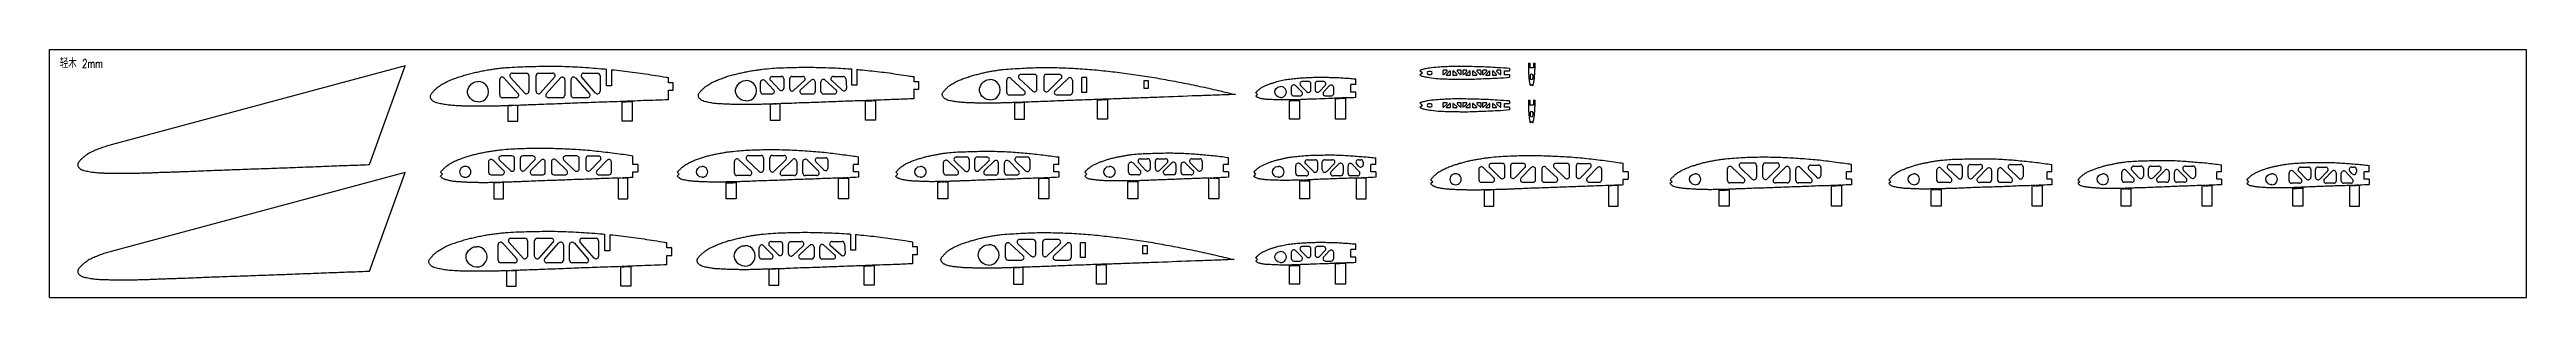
# Model space of a CAD drawing. Header units: millimetres. Extents: x -37 to 963, y -161 to -61.
import ezdxf

# ---------------------------------------------------------------- set-up
doc = ezdxf.new("R2010")
doc.units = ezdxf.units.MM
doc.layers.add('SLD-0', color=7, linetype='Continuous')
doc.styles.add('SLDTEXTSTYLE0', font='TXT', dxfattribs={"width": 0.7, "bigfont": 'bigfont'})

msp = doc.modelspace()

# ---------------------------------------------------------------- texts
at = {"layer": 'SLD-0', "insert": (-32.5, -65.3), "char_height": 3.5, "attachment_point": 1, "style": 'SLDTEXTSTYLE0'}
msp.add_mtext('轻木 2mm', dxfattribs=at)

# ---------------------------------------------------------------- blocks, each defined once
blk = doc.blocks.new('tail_第六块翼肋')
at = {"color": 7, "linetype": 'Continuous', "lineweight": 25}
for p, q in [((0, 10.6), (0.7, 9.9)), ((14.3, 12.8), (14.3, 10.3)), ((18.5, 11), (16, 13.5)), ((18, 13.5), (20.5, 11)), ((21.2, 15.2), (18.8, 15.2)), ((22.2, 11.7), (22.2, 14.2)), ((23.9, 14.2), (23.9, 11.8)), ((27.2, 15.2), (24.9, 15.2)), ((25.7, 11.1), (27.9, 13.5)), ((29.6, 13.4), (27.4, 11)), ((31.4, 10.3), (31.4, 12.7)), ((40.3, 13.9), (38.3, 13.9)), ((38.3, 10.9), (38.3, 13.9)), ((40.3, 10.9), (38.3, 10.9)), ((40.3, 13.9), (40.3, 16.2)), ((40.3, 8.7), (40.3, 10.9)), ((0.7, 9.9), (0, 9.2)), ((13.6, 0), (13.6, 7.4)), ((13.6, 7.4), (13.8, 7.4)), ((17.6, 0), (13.6, 0)), ((13.8, 7.4), (13.8, 7.7)), ((14, 7.7), (14, 7.4)), ((14, 7.4), (15, 7.5)), ((15, 7.5), (15, 7.8)), ((15.2, 7.8), (15.2, 7.5)), ((15.2, 7.5), (16.2, 7.5)), ((15.3, 9.3), (17.8, 9.3)), ((16.2, 7.5), (16.2, 7.8)), ((16.4, 7.8), (16.4, 7.5)), ((16.4, 7.5), (17.4, 7.5)), ((17.4, 7.5), (17.4, 7.8)), ((17.6, 7.8), (17.6, 0)), ((28.1, 9.3), (30.4, 9.3)), ((32.2, 0), (32.2, 8.3)), ((32.2, 8.3), (32.4, 8.3)), ((36.2, 0), (32.2, 0)), ((32.4, 8.3), (32.4, 8.4)), ((32.6, 8.4), (32.6, 8.3)), ((32.6, 8.3), (33.6, 8.3)), ((33.6, 8.3), (33.6, 8.4)), ((33.8, 8.4), (33.8, 8.3)), ((33.8, 8.3), (34.8, 8.4)), ((34.8, 8.4), (34.8, 8.5)), ((35, 8.5), (35, 8.4)), ((35, 8.4), (36, 8.4)), ((36, 8.4), (36, 8.5)), ((36.2, 8.5), (36.2, 0))]:
    blk.add_line(p, q, dxfattribs=at)
for centre, radius, start, end in [((10.1, 10.9), 2.2, 266.8637, 93.1363), ((15.3, 12.8), 1, 45, 180), ((15.3, 10.3), 1, 180, 270), ((18.8, 14.2), 1, 90, 225), ((17.8, 10.3), 1, 270, 45), ((21.2, 11.7), 1, 225, 0), ((21.2, 14.2), 1, 0, 90), ((24.9, 14.2), 1, 90, 180), ((24.9, 11.8), 1, 180, 316.8745), ((28.1, 10.3), 1, 136.8745, 270), ((27.2, 14.2), 1, 316.8745, 90), ((30.4, 12.7), 1, 0, 136.8745), ((30.4, 10.3), 1, 270, 0)]:
    blk.add_arc(centre, radius, start, end, dxfattribs=at)
for points, knots in [([(0, 10.6), (0, 10.7), (0.1, 10.7), (0.2, 10.9), (0.4, 11.1), (0.6, 11.3), (0.9, 11.6), (1.3, 12), (1.8, 12.3), (2.3, 12.7), (2.8, 13), (3.3, 13.2), (3.9, 13.5), (4.4, 13.7), (5, 14), (5.6, 14.2), (6.3, 14.4), (7.3, 14.7), (8.4, 15.1), (9.6, 15.4), (10.8, 15.6), (11.9, 15.9), (13.1, 16.1), (14.3, 16.2), (15.9, 16.4), (17.9, 16.6), (20.3, 16.7), (22.7, 16.8), (25.1, 16.9), (27.5, 16.9), (29.9, 16.8), (32.3, 16.8), (34.7, 16.6), (37.1, 16.5), (38.9, 16.3), (40, 16.2), (40.3, 16.2)], [0.500884, 0.500884, 0.500884, 0.500884, 0.501102, 0.503051, 0.505, 0.506949, 0.508898, 0.512795, 0.516693, 0.520591, 0.524488, 0.528386, 0.532284, 0.536181, 0.540079, 0.543976, 0.547874, 0.555669, 0.563465, 0.57126, 0.579055, 0.58685, 0.594646, 0.602441, 0.610236, 0.625827, 0.641417, 0.657008, 0.672599, 0.688189, 0.70378, 0.71937, 0.734961, 0.750551, 0.766142, 0.771279, 0.771279, 0.771279, 0.771279]), ([(9.8, 8.7), (8.4, 8.7), (7.6, 10.2), (7.6, 11.7), (8.4, 13.1), (9.8, 13.1)], [0, 0, 0, 0, 0.5, 0.5, 1, 1, 1, 1]), ([(13.8, 7.7), (13.4, 7.7), (12.6, 7.7), (11.3, 7.7), (10.1, 7.7), (8.9, 7.7), (7.7, 7.8), (6.5, 7.8), (5.3, 7.9), (4.3, 7.9), (3.5, 8), (2.9, 8.1), (2.3, 8.2), (1.7, 8.3), (1.2, 8.5), (0.7, 8.7), (0.4, 8.9), (0.2, 9), (0, 9.2), (0, 9.2)], [0.3991126, 0.3991126, 0.3991126, 0.3991126, 0.4075592, 0.4153545, 0.4231497, 0.430945, 0.4387403, 0.4465356, 0.4543308, 0.4621261, 0.4660237, 0.4699214, 0.473819, 0.4777167, 0.4816143, 0.4855119, 0.4874608, 0.4894096, 0.4907391, 0.4907391, 0.4907391, 0.4907391]), ([(32.4, 8.4), (32.2, 8.4), (31.1, 8.3), (28.5, 8.2), (25.3, 8.1), (22.1, 8), (19.8, 7.9), (18.3, 7.9), (17.6, 7.8)], [0.2786266, 0.2786266, 0.2786266, 0.2786266, 0.2828348, 0.2984254, 0.3296065, 0.345197, 0.3607876, 0.3744505, 0.3744505, 0.3744505, 0.3744505]), ([(40.3, 8.7), (39.8, 8.6), (38.6, 8.6), (37.2, 8.6), (36.3, 8.5), (36.2, 8.5)], [0.2273786, 0.2273786, 0.2273786, 0.2273786, 0.2360632, 0.2516537, 0.253965, 0.253965, 0.253965, 0.253965])]:
    blk.add_open_spline(points, degree=3, knots=knots, dxfattribs=at)
for points in [[(9.8, 13.1), (9.9, 13.1), (9.9, 13.1), (9.9, 13.1)], [(9.9, 8.8), (9.9, 8.8), (9.9, 8.7), (9.8, 8.7)], [(15, 7.8), (14.7, 7.7), (14.4, 7.7), (14, 7.7)], [(16.2, 7.8), (15.9, 7.8), (15.6, 7.8), (15.2, 7.8)], [(17.4, 7.8), (17.1, 7.8), (16.8, 7.8), (16.4, 7.8)], [(33.6, 8.4), (33.2, 8.4), (32.9, 8.4), (32.6, 8.4)], [(34.8, 8.5), (34.4, 8.5), (34.1, 8.4), (33.8, 8.4)], [(36, 8.5), (35.6, 8.5), (35.3, 8.5), (35, 8.5)]]:
    blk.add_open_spline(points, degree=3, dxfattribs=at)
blk = doc.blocks.new('fin_第二翼肋_高度为59')
at = {"color": 7, "linetype": 'Continuous', "lineweight": 25}
for p, q in [((0, 9.1), (0.6, 9.1)), ((0.6, 9.1), (0.6, 7.1)), ((2.1, 7.1), (0.6, 7.1)), ((0.7, 4), (0.7, 3)), ((0.8, 0), (1.3, 0.5)), ((1.3, 0.5), (1.8, 0)), ((1.9, 3), (1.9, 4)), ((2.1, 9.1), (2.7, 9.1)), ((2.1, 9.1), (2.1, 7.1))]:
    blk.add_line(p, q, dxfattribs=at)
for centre, start, end in [((1.3, 4), 0, 180), ((1.3, 3), 180, 0)]:
    blk.add_arc(centre, 0.6, start, end, dxfattribs=at)
for points, knots in [([(0, 9.1), (0, 8.9), (0, 8.5), (0, 7.7), (0, 6.6), (0.1, 5.3), (0.1, 3.7), (0.3, 2.4), (0.4, 1.5), (0.5, 1), (0.6, 0.6), (0.7, 0.3), (0.8, 0.1), (0.8, 0)], [0.334658, 0.334658, 0.334658, 0.334658, 0.342437, 0.35716, 0.37142, 0.398301, 0.422641, 0.453556, 0.462206, 0.469976, 0.476837, 0.4828, 0.487347, 0.487347, 0.487347, 0.487347]), ([(1.8, 0), (1.9, 0.1), (1.9, 0.3), (2, 0.6), (2.1, 1), (2.2, 1.5), (2.4, 2.4), (2.5, 3.7), (2.6, 5.3), (2.7, 6.6), (2.7, 7.7), (2.7, 8.5), (2.7, 8.9), (2.7, 9.1)], [0.512653, 0.512653, 0.512653, 0.512653, 0.5172, 0.523163, 0.530024, 0.537794, 0.546444, 0.577359, 0.601699, 0.62858, 0.64284, 0.657563, 0.665342, 0.665342, 0.665342, 0.665342])]:
    blk.add_open_spline(points, degree=3, knots=knots, dxfattribs=at)
blk = doc.blocks.new('fin__第一翼肋_高度为59')
at = {"color": 7, "linetype": 'Continuous', "lineweight": 25}
for p, q in [((0.8, 36.2), (1.8, 36.2)), ((1.5, 32.5), (1.5, 31.2)), ((3.1, 32.7), (1.7, 32.7)), ((1.8, 34.2), (1.8, 36.2)), ((3.3, 34.2), (1.8, 34.2)), ((1.9, 31), (3.2, 32.3)), ((3.2, 31), (1.9, 29.7)), ((3.3, 36.2), (4.3, 36.2)), ((3.3, 36.2), (3.3, 34.2)), ((3.5, 29.5), (3.5, 30.8)), ((1.5, 26.8), (1.5, 25.5)), ((1.5, 24.5), (1.5, 23.2)), ((1.7, 25.3), (3.1, 25.3)), ((3.1, 24.7), (1.7, 24.7)), ((1.9, 28), (3.2, 26.7)), ((3.2, 25.7), (1.9, 27)), ((1.9, 23), (3.2, 24.3)), ((3.2, 23), (1.9, 21.7)), ((2, 29.3), (3.3, 29.3)), ((3.3, 28.3), (2, 28.3)), ((2, 21.3), (3.3, 21.3)), ((3.3, 20.3), (2, 20.3)), ((3.5, 26.8), (3.5, 28.1)), ((3.5, 21.5), (3.5, 22.8)), ((3.5, 18.8), (3.5, 20.1)), ((1.5, 18.8), (1.5, 17.5)), ((1.5, 16.5), (1.5, 15.2)), ((1.5, 10.8), (1.5, 9.5)), ((1.7, 17.3), (3.1, 17.3)), ((3.1, 16.7), (1.7, 16.7)), ((1.9, 20), (3.2, 18.7)), ((3.2, 17.7), (1.9, 19)), ((1.9, 15), (3.2, 16.3)), ((3.2, 15), (1.9, 13.7)), ((1.9, 12), (3.2, 10.7)), ((3.2, 9.7), (1.9, 11)), ((2, 13.3), (3.3, 13.3)), ((3.3, 12.3), (2, 12.3)), ((3.5, 13.5), (3.5, 14.8)), ((3.5, 10.8), (3.5, 12.1)), ((1.6, 0), (2.6, 1)), ((1.7, 9.3), (3.1, 9.3)), ((2, 4.4), (2, 3.5)), ((2.6, 1), (3.5, 0)), ((3.2, 3.5), (3.2, 4.4))]:
    blk.add_line(p, q, dxfattribs=at)
for centre, radius, start, end in [((1.7, 32.5), 0.2, 90, 180), ((1.7, 31.2), 0.2, 180, 315), ((3.1, 32.5), 0.2, 315, 90), ((3.3, 30.8), 0.2, 0, 135), ((1.7, 26.8), 0.2, 45, 180), ((1.7, 25.5), 0.2, 180, 270), ((1.7, 24.5), 0.2, 90, 180), ((1.7, 23.2), 0.2, 180, 315), ((2, 29.5), 0.2, 135, 270), ((2, 28.1), 0.2, 90, 225), ((2, 21.5), 0.2, 135, 270), ((2, 20.1), 0.2, 90, 225), ((3.1, 25.5), 0.2, 270, 45), ((3.1, 24.5), 0.2, 315, 90), ((3.3, 26.8), 0.2, 225, 0), ((3.3, 22.8), 0.2, 0, 135), ((3.3, 29.5), 0.2, 270, 0), ((3.3, 28.1), 0.2, 0, 90), ((3.3, 21.5), 0.2, 270, 0), ((3.3, 20.1), 0.2, 0, 90), ((1.7, 18.8), 0.2, 45, 180), ((1.7, 17.5), 0.2, 180, 270), ((1.7, 16.5), 0.2, 90, 180), ((1.7, 15.2), 0.2, 180, 315), ((1.7, 10.8), 0.2, 45, 180), ((2, 13.5), 0.2, 135, 270), ((2, 12.1), 0.2, 90, 225), ((3.1, 17.5), 0.2, 270, 45), ((3.1, 16.5), 0.2, 315, 90), ((3.3, 18.8), 0.2, 225, 0), ((3.3, 14.8), 0.2, 0, 135), ((3.3, 10.8), 0.2, 225, 0), ((3.3, 13.5), 0.2, 270, 0), ((3.3, 12.1), 0.2, 0, 90), ((1.7, 9.5), 0.2, 180, 270), ((2.6, 4.4), 0.6, 0, 180), ((2.6, 3.5), 0.6, 180, 0), ((3.1, 9.5), 0.2, 270, 45)]:
    blk.add_arc(centre, radius, start, end, dxfattribs=at)
for points, knots in [([(0.8, 36.2), (0.7, 34.6), (0.4, 30.5), (0.1, 23.9), (0, 18.5), (0, 15), (0, 12.8), (0.1, 10.3), (0.3, 7.1), (0.5, 4.7), (0.8, 2.9), (1, 2), (1.2, 1.2), (1.4, 0.5), (1.5, 0.2), (1.6, 0)], [0.173451, 0.173451, 0.173451, 0.173451, 0.215573, 0.280129, 0.342437, 0.35716, 0.37142, 0.398301, 0.422641, 0.453556, 0.462206, 0.469976, 0.476837, 0.4828, 0.487531, 0.487531, 0.487531, 0.487531]), ([(3.5, 0), (3.6, 0.2), (3.8, 0.5), (4, 1.2), (4.1, 2), (4.3, 2.9), (4.6, 4.7), (4.9, 7.1), (5, 10.3), (5.1, 12.8), (5.1, 15), (5.2, 18.5), (5, 23.9), (4.7, 30.5), (4.5, 34.6), (4.3, 36.2)], [0.512469, 0.512469, 0.512469, 0.512469, 0.5172, 0.523163, 0.530024, 0.537794, 0.546444, 0.577359, 0.601699, 0.62858, 0.64284, 0.657563, 0.719871, 0.784427, 0.826549, 0.826549, 0.826549, 0.826549])]:
    blk.add_open_spline(points, degree=3, knots=knots, dxfattribs=at)
blk = doc.blocks.new('main_wing_第八块翼肋')
at = {"color": 7, "linetype": 'Continuous', "lineweight": 25}
for p, q in [((71.1, 14.2), (71.1, 20.9)), ((73.1, 20.7), (73.1, 14.2)), ((28, 10.4), (28, 16.7)), ((29.7, 17.4), (35.5, 11)), ((38.1, 11.3), (32.4, 17.6)), ((33.1, 19.3), (38.8, 19.3)), ((39.8, 18.3), (39.8, 12)), ((42.7, 12), (42.7, 18.3)), ((43.7, 19.3), (49.4, 19.3)), ((50.1, 17.7), (44.4, 11.3)), ((46.8, 11), (52.5, 17.4)), ((54.3, 16.7), (54.3, 10.4)), ((56.8, 10.4), (56.8, 16.7)), ((58.6, 17.4), (64.2, 11)), ((66.7, 11.3), (61.1, 17.7)), ((61.9, 19.3), (67.5, 19.3)), ((68.5, 18.3), (68.5, 12)), ((73.1, 14.2), (71.1, 14.2)), ((96.1, 15.4), (96.1, 17.6)), ((98.1, 15.4), (96.1, 15.4)), ((96.1, 12.4), (98.1, 12.4)), ((96.1, 8.6), (96.1, 12.4)), ((98.1, 12.4), (98.1, 15.4)), ((34.7, 9.4), (29, 9.4)), ((31.3, 6.1), (31.3, 0)), ((31.5, 6.1), (31.3, 6.1)), ((31.3, 0), (35.3, 0)), ((31.5, 6.2), (31.5, 6.1)), ((31.7, 6.1), (31.7, 6.2)), ((32.7, 6.1), (31.7, 6.1)), ((32.7, 6.2), (32.7, 6.1)), ((32.9, 6.1), (32.9, 6.2)), ((33.9, 6.2), (32.9, 6.1)), ((33.9, 6.3), (33.9, 6.2)), ((34.1, 6.2), (34.1, 6.3)), ((35.1, 6.2), (34.1, 6.2)), ((35.1, 6.3), (35.1, 6.2)), ((35.3, 0), (35.3, 6.3)), ((53.3, 9.4), (47.6, 9.4)), ((63.5, 9.4), (57.8, 9.4)), ((77.5, 0), (77.5, 7.8)), ((77.5, 7.8), (77.7, 7.8)), ((81.5, 0), (77.5, 0)), ((77.7, 7.8), (77.7, 7.9)), ((77.9, 7.9), (77.9, 7.8)), ((77.9, 7.8), (78.9, 7.8)), ((78.9, 7.8), (78.9, 7.9)), ((79.1, 7.9), (79.1, 7.8)), ((79.1, 7.8), (80.1, 7.9)), ((80.1, 7.9), (80.1, 8)), ((80.3, 8), (80.3, 7.9)), ((80.3, 7.9), (81.3, 7.9)), ((81.3, 7.9), (81.3, 8)), ((81.5, 8), (81.5, 0))]:
    blk.add_line(p, q, dxfattribs=at)
for centre, radius, start, end in [((19.4, 11.8), 4.1, 268.1337, 91.8663), ((29, 16.7), 1, 42.0995, 180), ((29, 10.4), 1, 180, 270), ((33.1, 18.3), 1, 90, 222.0995), ((34.7, 10.4), 1, 270, 42.0995), ((38.8, 12), 1, 222.0995, 0), ((38.8, 18.3), 1, 0, 90), ((43.7, 18.3), 1, 90, 180), ((43.7, 12), 1, 180, 318.061), ((47.6, 10.4), 1, 138.061, 270), ((49.4, 18.3), 1, 318.061, 90), ((53.3, 16.7), 1, 0, 138.061), ((53.3, 10.4), 1, 270, 0), ((57.8, 16.7), 1, 41.6155, 180), ((57.8, 10.4), 1, 180, 270), ((61.9, 18.3), 1, 90, 221.6155), ((63.5, 10.4), 1, 270, 41.6155), ((67.5, 12), 1, 221.6155, 0), ((67.5, 18.3), 1, 0, 90)]:
    blk.add_arc(centre, radius, start, end, dxfattribs=at)
for points, knots in [([(31.5, 6.2), (30.6, 6.2), (29.1, 6.1), (26.8, 6), (24.7, 6), (22.5, 6), (20.4, 6), (18.3, 6), (16.2, 6), (14.1, 6), (12, 6.1), (10.2, 6.2), (8.8, 6.3), (7.7, 6.4), (6.7, 6.5), (5.6, 6.7), (4.6, 6.9), (3.6, 7.1), (2.5, 7.3), (1.7, 7.6), (1.1, 8), (0.7, 8.4), (0.4, 8.8), (0.1, 9.2), (0, 9.7), (0, 10.3), (0.3, 10.8), (0.6, 11.2), (0.9, 11.6), (1.3, 12), (1.6, 12.4), (2, 12.7), (2.4, 13.1), (2.8, 13.5), (3.2, 13.8), (3.8, 14.2), (4.5, 14.7), (5.4, 15.2), (6.4, 15.7), (7.3, 16.2), (8.3, 16.6), (9.3, 17), (10.3, 17.3), (11.3, 17.7), (12.3, 18), (13.6, 18.4), (15.3, 18.9), (17.4, 19.4), (19.4, 19.9), (21.5, 20.3), (23.6, 20.7), (25.7, 21), (27.8, 21.3), (29.9, 21.5), (32.7, 21.7), (36.2, 21.9), (40.5, 22), (44.7, 22.1), (48.9, 22.1), (53.2, 22.1), (57.4, 21.9), (61.6, 21.7), (65.8, 21.4), (69, 21.1), (70.8, 21), (71.1, 20.9)], [0.374582, 0.374582, 0.374582, 0.374582, 0.384111, 0.391908, 0.399704, 0.4075, 0.415296, 0.423092, 0.430888, 0.438684, 0.44648, 0.454276, 0.458174, 0.462072, 0.46597, 0.469868, 0.473766, 0.477664, 0.481562, 0.48546, 0.487409, 0.489358, 0.491307, 0.493256, 0.495205, 0.497154, 0.499103, 0.501052, 0.503001, 0.50495, 0.506899, 0.508848, 0.510797, 0.512746, 0.514695, 0.516644, 0.520542, 0.52444, 0.528339, 0.532237, 0.536135, 0.540033, 0.543931, 0.547829, 0.551727, 0.555625, 0.563421, 0.571217, 0.579013, 0.586809, 0.594605, 0.602401, 0.610197, 0.617993, 0.625789, 0.641381, 0.656973, 0.672566, 0.688158, 0.70375, 0.719342, 0.734934, 0.750526, 0.766118, 0.770049, 0.770049, 0.770049, 0.770049]), ([(73.1, 20.7), (73.5, 20.7), (75.3, 20.5), (78.5, 20.2), (82.7, 19.6), (86.9, 19), (91, 18.4), (94.1, 17.9), (95.8, 17.6), (96.1, 17.6)], [0.7774514, 0.7774514, 0.7774514, 0.7774514, 0.7817104, 0.7973025, 0.8128946, 0.8284867, 0.8440788, 0.859671, 0.8629911, 0.8629911, 0.8629911, 0.8629911]), ([(19.1, 7.7), (16.4, 7.7), (15, 10.4), (15, 13.1), (16.4, 15.9), (19.1, 15.9)], [0, 0, 0, 0, 0.5, 0.5, 1, 1, 1, 1]), ([(77.7, 7.9), (76.2, 7.8), (73.4, 7.7), (69.1, 7.6), (64.9, 7.4), (60.6, 7.3), (56.4, 7.1), (52.2, 6.9), (47.9, 6.8), (43.7, 6.6), (40.2, 6.5), (37.4, 6.4), (36, 6.3), (35.3, 6.3)], [0.204252, 0.204252, 0.204252, 0.204252, 0.220394, 0.235986, 0.251578, 0.267171, 0.282763, 0.298355, 0.313947, 0.329539, 0.345131, 0.352927, 0.360585, 0.360585, 0.360585, 0.360585]), ([(96.1, 8.6), (92.7, 8.4), (87.9, 8.3), (83, 8.1), (81.5, 8)], [0.1363515, 0.1363515, 0.1363515, 0.1363515, 0.1736179, 0.1902545, 0.1902545, 0.1902545, 0.1902545])]:
    blk.add_open_spline(points, degree=3, knots=knots, dxfattribs=at)
for points in [[(19.1, 15.9), (19.1, 15.9), (19.2, 15.9), (19.2, 15.9)], [(19.2, 7.7), (19.2, 7.7), (19.1, 7.7), (19.1, 7.7)], [(32.7, 6.2), (32.3, 6.2), (32, 6.2), (31.7, 6.2)], [(33.9, 6.3), (33.5, 6.3), (33.2, 6.2), (32.9, 6.2)], [(35.1, 6.3), (34.7, 6.3), (34.4, 6.3), (34.1, 6.3)], [(78.9, 7.9), (78.6, 7.9), (78.2, 7.9), (77.9, 7.9)], [(80.1, 8), (79.8, 8), (79.4, 7.9), (79.1, 7.9)], [(81.3, 8), (81, 8), (80.6, 8), (80.3, 8)]]:
    blk.add_open_spline(points, degree=3, dxfattribs=at)
blk = doc.blocks.new('main_wing_第九块翼肋')
at = {"color": 7, "linetype": 'Continuous', "lineweight": 25}
for p, q in [((62, 14.1), (62, 20.6)), ((64, 20.4), (64, 14.1)), ((25.1, 11.5), (25.1, 15.2)), ((29.7, 10.5), (26.1, 10.5)), ((26.8, 15.9), (30.4, 12.2)), ((32.8, 12.2), (29.2, 15.9)), ((29.9, 17.6), (33.5, 17.6)), ((34.5, 16.6), (34.5, 12.9)), ((36.9, 12.7), (36.9, 16.6)), ((37.9, 17.6), (42.1, 17.6)), ((42.8, 15.9), (38.6, 12)), ((41.3, 12.2), (45.5, 16.1)), ((46.2, 10.5), (42, 10.5)), ((47.2, 15.3), (47.2, 11.5)), ((49.5, 11.5), (49.5, 15.4)), ((54.9, 10.5), (50.5, 10.5)), ((51.2, 16.1), (55.5, 12.2)), ((58.1, 12.1), (53.9, 15.9)), ((54.5, 17.6), (58.5, 17.6)), ((59.5, 16.7), (59.8, 12.9)), ((64, 14.1), (62, 14.1)), ((87, 17.5), (87, 15.4)), ((89, 15.4), (87, 15.4)), ((87, 12.4), (89, 12.4)), ((87, 12.4), (87, 8.6)), ((89, 12.4), (89, 15.4)), ((29, 6.3), (29, 0)), ((29.2, 6.3), (29, 6.3)), ((29, 0), (33, 0)), ((29.2, 6.4), (29.2, 6.3)), ((29.4, 6.3), (29.4, 6.4)), ((30.4, 6.4), (29.4, 6.3)), ((30.4, 6.5), (30.4, 6.4)), ((30.6, 6.4), (30.6, 6.5)), ((31.6, 6.4), (30.6, 6.4)), ((31.6, 6.5), (31.6, 6.4)), ((31.8, 6.4), (31.8, 6.5)), ((32.8, 6.5), (31.8, 6.4)), ((32.8, 6.6), (32.8, 6.5)), ((33, 0), (33, 6.6)), ((67.5, 0), (67.5, 7.7)), ((67.5, 7.7), (67.7, 7.7)), ((67.7, 7.7), (67.7, 7.8)), ((67.9, 7.9), (67.9, 7.7)), ((67.9, 7.7), (68.9, 7.8)), ((68.9, 7.8), (68.9, 7.9)), ((69.1, 7.9), (69.1, 7.8)), ((69.1, 7.8), (70.1, 7.8)), ((70.1, 7.8), (70.1, 7.9)), ((70.3, 7.9), (70.3, 7.8)), ((70.3, 7.8), (71.3, 7.9)), ((71.3, 7.9), (71.3, 8)), ((71.5, 8), (71.5, 0)), ((71.5, 0), (67.5, 0))]:
    blk.add_line(p, q, dxfattribs=at)
for centre, radius, start, end in [((19.4, 11.8), 4.1, 268.1337, 91.8663), ((26.1, 15.2), 1, 44.3753, 180), ((26.1, 11.5), 1, 180, 270), ((29.9, 16.6), 1, 90, 224.3753), ((29.7, 11.5), 1, 270, 44.3753), ((33.5, 12.9), 1, 224.3753, 0), ((33.5, 16.6), 1, 360, 90), ((37.9, 16.6), 1, 90, 180), ((37.9, 12.7), 1, 180, 312.4704), ((42, 11.5), 1, 132.4704, 270), ((42.1, 16.6), 1, 312.4704, 90), ((46.2, 15.3), 1, 360, 132.4704), ((46.2, 11.5), 1, 270, 0), ((50.5, 15.4), 1, 48.2405, 180), ((50.5, 11.5), 1, 180, 270), ((54.5, 16.6), 1, 90, 228.2405), ((54.9, 11.5), 1, 270, 48.2405), ((58.8, 12.8), 1, 228.2405, 3.2405), ((58.5, 16.6), 1, 3.2405, 90)]:
    blk.add_arc(centre, radius, start, end, dxfattribs=at)
for points, knots in [([(29.2, 6.4), (28.4, 6.4), (27, 6.4), (24.9, 6.3), (23, 6.3), (21, 6.2), (19, 6.2), (17.1, 6.2), (15.1, 6.3), (13.1, 6.3), (11.1, 6.4), (9.2, 6.5), (7.5, 6.6), (6.2, 6.7), (5.3, 6.9), (4.3, 7.1), (3.3, 7.3), (2.4, 7.5), (1.6, 7.8), (1, 8.2), (0.7, 8.5), (0.3, 8.8), (0.1, 9.3), (0, 9.8), (0, 10.3), (0.2, 10.7), (0.5, 11.1), (0.8, 11.5), (1.2, 11.9), (1.5, 12.2), (1.9, 12.6), (2.2, 12.9), (2.6, 13.2), (3, 13.5), (3.5, 13.9), (4.2, 14.4), (5, 14.9), (5.9, 15.3), (6.8, 15.7), (7.7, 16.1), (8.6, 16.5), (9.6, 16.8), (10.5, 17.2), (11.4, 17.5), (12.7, 17.9), (14.3, 18.3), (16.2, 18.8), (18.1, 19.2), (20, 19.6), (22, 20), (23.9, 20.2), (26.5, 20.6), (29.8, 20.9), (33.7, 21.1), (37.7, 21.2), (41.6, 21.3), (45.6, 21.3), (49.5, 21.2), (53.5, 21.1), (57.4, 20.9), (60.3, 20.7), (61.8, 20.6), (62, 20.6)], [0.375013, 0.375013, 0.375013, 0.375013, 0.384111, 0.391908, 0.399704, 0.4075, 0.415296, 0.423092, 0.430888, 0.438684, 0.44648, 0.454276, 0.462072, 0.46597, 0.469868, 0.473766, 0.477664, 0.481562, 0.48546, 0.487409, 0.489358, 0.491307, 0.493256, 0.495205, 0.497154, 0.499103, 0.501052, 0.503001, 0.50495, 0.506899, 0.508848, 0.510797, 0.512746, 0.514695, 0.516644, 0.520542, 0.52444, 0.528339, 0.532237, 0.536135, 0.540033, 0.543931, 0.547829, 0.551727, 0.555625, 0.563421, 0.571217, 0.579013, 0.586809, 0.594605, 0.602401, 0.610197, 0.625789, 0.641381, 0.656973, 0.672566, 0.688158, 0.70375, 0.719342, 0.734934, 0.750526, 0.753265, 0.753265, 0.753265, 0.753265]), ([(64, 20.4), (64.4, 20.4), (66.2, 20.2), (69.2, 19.9), (73.1, 19.5), (77, 19), (80.9, 18.4), (84.3, 17.9), (86.3, 17.6), (87, 17.5)], [0.7611993, 0.7611993, 0.7611993, 0.7611993, 0.7661183, 0.7817104, 0.7973025, 0.8128946, 0.8284867, 0.8440788, 0.8528782, 0.8528782, 0.8528782, 0.8528782]), ([(19.1, 7.7), (16.4, 7.7), (15, 10.4), (15, 13.1), (16.4, 15.9), (19.1, 15.9)], [0, 0, 0, 0, 0.5, 0.5, 1, 1, 1, 1]), ([(67.7, 7.8), (66.6, 7.8), (64.1, 7.7), (60.4, 7.6), (56.5, 7.4), (52.5, 7.3), (48.6, 7.1), (44.7, 7), (40.7, 6.9), (37.4, 6.7), (34.9, 6.6), (33.6, 6.6), (33, 6.6)], [0.222957, 0.222957, 0.222957, 0.222957, 0.235986, 0.251578, 0.267171, 0.282763, 0.298355, 0.313947, 0.329539, 0.345131, 0.352927, 0.359991, 0.359991, 0.359991, 0.359991]), ([(87, 8.6), (84.7, 8.5), (81.1, 8.3), (75.9, 8.2), (73, 8), (71.5, 8)], [0.1463359, 0.1463359, 0.1463359, 0.1463359, 0.1736179, 0.18921, 0.2079346, 0.2079346, 0.2079346, 0.2079346])]:
    blk.add_open_spline(points, degree=3, knots=knots, dxfattribs=at)
for points in [[(19.1, 15.9), (19.1, 15.9), (19.2, 15.9), (19.2, 15.9)], [(19.2, 7.7), (19.2, 7.7), (19.1, 7.7), (19.1, 7.7)], [(30.4, 6.5), (30.1, 6.5), (29.7, 6.5), (29.4, 6.4)], [(31.6, 6.5), (31.3, 6.5), (30.9, 6.5), (30.6, 6.5)], [(32.8, 6.6), (32.5, 6.6), (32.1, 6.5), (31.8, 6.5)], [(68.9, 7.9), (68.5, 7.9), (68.2, 7.9), (67.9, 7.9)], [(70.1, 7.9), (69.7, 7.9), (69.4, 7.9), (69.1, 7.9)], [(71.3, 8), (70.9, 8), (70.6, 8), (70.3, 7.9)]]:
    blk.add_open_spline(points, degree=3, dxfattribs=at)
blk = doc.blocks.new('main_wing_第十块翼肋')
at = {"color": 7, "linetype": 'Continuous', "lineweight": 25}
for p, q in [((26, 10.7), (26, 15.7)), ((33.1, 11.4), (27.7, 16.4)), ((31, 16.3), (36.5, 11.2)), ((37.2, 18), (31.7, 18)), ((38.2, 12), (38.2, 17)), ((41, 17), (41, 12)), ((47.3, 18), (42, 18)), ((42.7, 11.3), (47.9, 16.3)), ((50.8, 16.4), (45.5, 11.4)), ((52.5, 15.7), (52.5, 10.7)), ((56.3, 10.7), (56.3, 16.7)), ((58.3, 16.7), (56.3, 16.7)), ((58.3, 10.7), (56.3, 10.7)), ((58.3, 10.7), (58.3, 16.7)), ((81.3, 15.4), (81.3, 12.4)), ((83.3, 15.4), (81.3, 15.4)), ((81.3, 12.4), (83.3, 12.4)), ((83.3, 12.4), (83.3, 15.4)), ((117.7, 10), (118.3, 9.9)), ((27, 9.7), (32.5, 9.7)), ((29.4, 6.6), (29.2, 6.5)), ((29.2, 6.5), (29.2, 0)), ((29.2, 0), (33.2, 0)), ((29.4, 6.7), (29.4, 6.6)), ((29.6, 6.6), (29.6, 6.7)), ((30.6, 6.6), (29.6, 6.6)), ((30.6, 6.7), (30.6, 6.6)), ((30.8, 6.6), (30.8, 6.7)), ((31.8, 6.6), (30.8, 6.6)), ((31.8, 6.7), (31.8, 6.6)), ((32, 6.6), (32, 6.7)), ((33, 6.7), (32, 6.6)), ((33, 6.8), (33, 6.7)), ((33.2, 0), (33.2, 6.8)), ((46.2, 9.7), (51.5, 9.7)), ((62.7, 0), (62.7, 7.8)), ((62.7, 7.8), (63, 7.8)), ((66.7, 0), (62.7, 0)), ((63, 7.8), (63, 7.9)), ((63.2, 7.9), (63.2, 7.8)), ((63.2, 7.8), (64.2, 7.8)), ((64.2, 7.8), (64.2, 7.9)), ((64.4, 7.9), (64.4, 7.8)), ((64.4, 7.8), (65.3, 7.9)), ((65.3, 7.9), (65.3, 8)), ((65.5, 8), (65.5, 7.9)), ((65.5, 7.9), (66.5, 7.9)), ((66.5, 7.9), (66.5, 8)), ((66.7, 8), (66.7, 0)), ((118.3, 9.9), (117.7, 9.9))]:
    blk.add_line(p, q, dxfattribs=at)
for centre, radius, start, end in [((19.3, 11.8), 4.1, 268.1337, 91.8663), ((27, 15.7), 1, 47.3191, 180), ((27, 10.7), 1, 180, 270), ((31.7, 17), 1, 90, 227.3191), ((32.5, 10.7), 1, 270, 47.3191), ((37.2, 12), 1, 227.3191, 0), ((37.2, 17), 1, 0, 90), ((42, 17), 1, 90, 180), ((42, 12), 1, 180, 313.3737), ((46.2, 10.7), 1, 133.3737, 270), ((47.3, 17), 1, 313.3737, 90), ((51.5, 15.7), 1, 0, 133.3737), ((51.5, 10.7), 1, 270, 0)]:
    blk.add_arc(centre, radius, start, end, dxfattribs=at)
for points, knots in [([(29.4, 6.7), (28.8, 6.6), (27.5, 6.6), (25.6, 6.5), (23.8, 6.5), (21.9, 6.4), (20, 6.4), (18.1, 6.4), (16.2, 6.4), (14.4, 6.4), (12.5, 6.5), (10.6, 6.6), (8.7, 6.6), (7.2, 6.8), (5.9, 6.9), (5, 7), (4.1, 7.2), (3.1, 7.4), (2.2, 7.6), (1.5, 7.9), (1, 8.2), (0.6, 8.5), (0.3, 8.9), (0.1, 9.3), (-0.1, 9.8), (0, 10.2), (0.2, 10.7), (0.5, 11.1), (0.8, 11.4), (1.1, 11.8), (1.4, 12.1), (1.8, 12.4), (2.1, 12.8), (2.4, 13.1), (2.8, 13.4), (3.3, 13.7), (4, 14.2), (4.8, 14.6), (5.6, 15.1), (6.5, 15.5), (7.3, 15.8), (8.2, 16.2), (9.1, 16.5), (10, 16.8), (10.9, 17.1), (12.1, 17.5), (13.6, 17.9), (15.4, 18.4), (17.2, 18.8), (19.1, 19.2), (20.9, 19.5), (22.8, 19.8), (25.3, 20.1), (28.4, 20.3), (32.2, 20.5), (35.9, 20.7), (39.7, 20.8), (43.4, 20.8), (47.2, 20.7), (51, 20.6), (54.7, 20.4), (58.5, 20.1), (62.2, 19.8), (66, 19.4), (69.7, 19), (73.4, 18.5), (77.2, 18), (80.9, 17.5), (84.6, 16.9), (89.5, 16), (95.7, 14.9), (103.1, 13.4), (110.4, 11.8), (115.3, 10.6), (117.7, 10)], [0.368474, 0.368474, 0.368474, 0.368474, 0.376315, 0.384111, 0.391908, 0.399704, 0.4075, 0.415296, 0.423092, 0.430888, 0.438684, 0.44648, 0.454276, 0.462072, 0.46597, 0.469868, 0.473766, 0.477664, 0.481562, 0.48546, 0.487409, 0.489358, 0.491307, 0.493256, 0.495205, 0.497154, 0.499103, 0.501052, 0.503001, 0.50495, 0.506899, 0.508848, 0.510797, 0.512746, 0.514695, 0.516644, 0.520542, 0.52444, 0.528339, 0.532237, 0.536135, 0.540033, 0.543931, 0.547829, 0.551727, 0.555625, 0.563421, 0.571217, 0.579013, 0.586809, 0.594605, 0.602401, 0.610197, 0.625789, 0.641381, 0.656973, 0.672566, 0.688158, 0.70375, 0.719342, 0.734934, 0.750526, 0.766118, 0.78171, 0.797303, 0.812895, 0.828487, 0.844079, 0.859671, 0.875263, 0.906447, 0.937632, 0.968816, 1, 1, 1, 1]), ([(19.1, 7.7), (16.3, 7.7), (15, 10.4), (15, 13.1), (16.3, 15.9), (19.1, 15.9)], [0, 0, 0, 0, 0.5, 0.5, 1, 1, 1, 1]), ([(63, 7.9), (62.4, 7.9), (60.6, 7.8), (57.6, 7.7), (53.8, 7.6), (50.1, 7.4), (46.3, 7.3), (42.6, 7.1), (38.8, 7), (35.7, 6.9), (33.8, 6.8), (33.2, 6.8)], [0.229387, 0.229387, 0.229387, 0.229387, 0.235986, 0.251578, 0.267171, 0.282763, 0.298355, 0.313947, 0.329539, 0.345131, 0.352723, 0.352723, 0.352723, 0.352723]), ([(117.7, 9.9), (115.2, 9.8), (110.2, 9.6), (100.2, 9.3), (91.4, 8.9), (82.7, 8.6), (77.6, 8.4), (71.9, 8.2), (68.7, 8.1), (66.7, 8)], [0.002105, 0.002105, 0.002105, 0.002105, 0.033289, 0.064473, 0.126842, 0.142434, 0.173618, 0.18921, 0.213635, 0.213635, 0.213635, 0.213635])]:
    blk.add_open_spline(points, degree=3, knots=knots, dxfattribs=at)
for points in [[(19.1, 15.9), (19.1, 15.9), (19.2, 15.9), (19.2, 15.9)], [(19.2, 7.7), (19.2, 7.7), (19.1, 7.7), (19.1, 7.7)], [(30.6, 6.7), (30.3, 6.7), (30, 6.7), (29.6, 6.7)], [(31.8, 6.7), (31.5, 6.7), (31.2, 6.7), (30.8, 6.7)], [(33, 6.8), (32.7, 6.8), (32.4, 6.8), (32, 6.7)], [(64.2, 7.9), (63.8, 7.9), (63.5, 7.9), (63.2, 7.9)], [(65.3, 8), (65, 8), (64.7, 8), (64.4, 7.9)], [(66.5, 8), (66.2, 8), (65.9, 8), (65.5, 8)]]:
    blk.add_open_spline(points, degree=3, dxfattribs=at)
blk = doc.blocks.new('main_wing_平面版小翼_可以是木板')
at = {"color": 7, "linetype": 'Continuous', "lineweight": 25}
for p, q in [((132.2, 43.3), (13.5, 11.5)), ((117.7, 3.5), (132.2, 43.3)), ((117.2, 3.5), (117.7, 3.5))]:
    blk.add_line(p, q, dxfattribs=at)
blk.add_open_spline([(13.5, 11.5), (13.2, 11.4), (12.5, 11.2), (11.5, 10.9), (10.5, 10.6), (9.5, 10.2), (8.5, 9.9), (7.5, 9.5), (6.5, 9.1), (5.6, 8.6), (4.6, 8.2), (3.9, 7.7), (3.3, 7.3), (2.9, 7), (2.5, 6.7), (2.1, 6.3), (1.7, 6), (1.3, 5.6), (0.9, 5.2), (0.6, 4.9), (0.3, 4.4), (0, 4), (-0.1, 3.4), (0, 2.9), (0.2, 2.5), (0.6, 2.1), (1, 1.7), (1.5, 1.5), (1.9, 1.3), (2.6, 1.1), (3.5, 0.9), (4.5, 0.7), (5.6, 0.5), (6.6, 0.4), (7.7, 0.3), (8.7, 0.2), (9.8, 0.2), (10.8, 0.1), (11.9, 0.1), (12.9, 0.1), (14.3, 0), (16.1, 0), (18.2, 0), (20.3, 0), (22.4, 0), (24.5, 0.1), (26.6, 0.2), (28.7, 0.2), (30.8, 0.3), (32.9, 0.4), (35, 0.5), (37.1, 0.5), (39.2, 0.6), (42.1, 0.7), (45.6, 0.8), (49.8, 1), (54, 1.2), (58.2, 1.3), (62.4, 1.5), (66.6, 1.6), (70.8, 1.8), (75, 1.9), (79.3, 2.1), (83.5, 2.2), (87.7, 2.4), (93.3, 2.6), (100.3, 2.9), (108.7, 3.2), (114.4, 3.4), (117.2, 3.5)], degree=3, knots=[0.475675, 0.475675, 0.475675, 0.475675, 0.479756, 0.483837, 0.487918, 0.491998, 0.496079, 0.50016, 0.504241, 0.508322, 0.512403, 0.516483, 0.518524, 0.520564, 0.522605, 0.524645, 0.526685, 0.528726, 0.530766, 0.532807, 0.534847, 0.536888, 0.538928, 0.540968, 0.543009, 0.545049, 0.54709, 0.54913, 0.55117, 0.553211, 0.557292, 0.561372, 0.565453, 0.569534, 0.573615, 0.577696, 0.581777, 0.585857, 0.589938, 0.594019, 0.5981, 0.606262, 0.614423, 0.622585, 0.630747, 0.638908, 0.64707, 0.655232, 0.663393, 0.671555, 0.679717, 0.687878, 0.69604, 0.704202, 0.720525, 0.736848, 0.753172, 0.769495, 0.785818, 0.802142, 0.818465, 0.834788, 0.851111, 0.867435, 0.883758, 0.900081, 0.932728, 0.965375, 0.998021, 0.998021, 0.998021, 0.998021], dxfattribs=at)
blk = doc.blocks.new('tail_第四块翼肋')
at = {"color": 7, "linetype": 'Continuous', "lineweight": 25}
for p, q in [((0, 10.7), (0.8, 9.9)), ((17.7, 10.7), (17.7, 13.8)), ((19.5, 14.5), (22.4, 11.4)), ((24.6, 11.5), (21.7, 14.6)), ((22.5, 16.2), (25.4, 16.2)), ((26.4, 15.2), (26.4, 12.2)), ((28.5, 12.2), (28.5, 15.2)), ((29.5, 16.2), (32.6, 16.2)), ((33.3, 14.5), (30.2, 11.4)), ((32, 11.4), (35.1, 14.5)), ((36.8, 13.8), (36.8, 10.7)), ((38.9, 10.7), (38.9, 13.8)), ((40.6, 14.5), (43.7, 11.4)), ((45.7, 11.4), (42.6, 14.5)), ((43.3, 16.2), (46.4, 16.2)), ((47.4, 15.2), (47.4, 12.2)), ((58, 13.9), (56, 13.9)), ((56, 10.9), (56, 13.9)), ((58, 10.9), (56, 10.9)), ((58, 13.9), (58, 16.7)), ((58, 10.9), (58, 8.7)), ((0.8, 9.9), (0, 9.2)), ((17.4, 0), (17.4, 6.9)), ((17.4, 6.9), (17.6, 6.9)), ((17.6, 6.9), (17.6, 7.2)), ((17.8, 7.2), (17.8, 7)), ((17.8, 7), (18.8, 7)), ((21.7, 9.7), (18.7, 9.7)), ((18.8, 7), (18.8, 7.2)), ((19, 7.3), (19, 7)), ((19, 7), (20, 7)), ((20, 7), (20, 7.3)), ((20.2, 7.3), (20.2, 7)), ((20.2, 7), (21.2, 7)), ((21.2, 7), (21.2, 7.3)), ((21.4, 7.3), (21.4, 0)), ((35.8, 9.7), (32.7, 9.7)), ((43, 9.7), (39.9, 9.7)), ((50.1, 0), (50.1, 8.3)), ((50.1, 8.3), (50.3, 8.3)), ((50.3, 8.3), (50.3, 8.4)), ((50.5, 8.4), (50.5, 8.3)), ((50.5, 8.3), (51.5, 8.3)), ((51.5, 8.3), (51.5, 8.4)), ((51.7, 8.4), (51.7, 8.3)), ((51.7, 8.3), (52.7, 8.3)), ((52.7, 8.3), (52.7, 8.5)), ((52.9, 8.5), (52.9, 8.4)), ((52.9, 8.4), (53.9, 8.4)), ((53.9, 8.4), (53.9, 8.5)), ((54.1, 8.5), (54.1, 0)), ((21.4, 0), (17.4, 0)), ((54.1, 0), (50.1, 0))]:
    blk.add_line(p, q, dxfattribs=at)
for centre, radius, start, end in [((10.1, 10.9), 2.2, 266.8637, 93.1363), ((18.7, 13.8), 1, 43.8767, 180), ((18.7, 10.7), 1, 180, 270), ((22.5, 15.2), 1, 90, 223.8767), ((21.7, 10.7), 1, 270, 43.8767), ((25.4, 12.2), 1, 223.8767, 0), ((25.4, 15.2), 1, 0, 90), ((29.5, 15.2), 1, 90, 180), ((29.5, 12.2), 1, 180, 315), ((32.7, 10.7), 1, 135, 270), ((32.6, 15.2), 1, 315, 90), ((35.8, 13.8), 1, 360, 135), ((35.8, 10.7), 1, 270, 0), ((39.9, 13.8), 1, 45, 180), ((39.9, 10.7), 1, 180, 270), ((43.3, 15.2), 1, 90, 225), ((43, 10.7), 1, 270, 45), ((46.4, 12.2), 1, 225, 0), ((46.4, 15.2), 1, 360, 90)]:
    blk.add_arc(centre, radius, start, end, dxfattribs=at)
for points, knots in [([(0, 10.7), (0.1, 10.7), (0.2, 10.9), (0.4, 11.1), (0.6, 11.4), (0.9, 11.7), (1.2, 11.9), (1.4, 12.2), (1.8, 12.5), (2.3, 12.9), (2.9, 13.3), (3.6, 13.7), (4.2, 14), (4.9, 14.3), (5.6, 14.6), (6.3, 14.9), (7, 15.1), (7.7, 15.4), (8.4, 15.6), (9.3, 15.9), (10.5, 16.3), (11.9, 16.6), (13.4, 16.9), (14.8, 17.2), (16.3, 17.5), (17.7, 17.7), (19.7, 18), (22.2, 18.2), (25.1, 18.3), (28.1, 18.4), (31.1, 18.5), (34, 18.5), (37, 18.5), (40, 18.4), (42.9, 18.2), (45.9, 18), (48.8, 17.7), (51.8, 17.5), (54.7, 17.1), (56.8, 16.9), (57.9, 16.7), (58, 16.7)], [0.497798, 0.497798, 0.497798, 0.497798, 0.498898, 0.500847, 0.502795, 0.504744, 0.506693, 0.508642, 0.510591, 0.514488, 0.518386, 0.522284, 0.526181, 0.530079, 0.533976, 0.537874, 0.541772, 0.545669, 0.549567, 0.553465, 0.56126, 0.569055, 0.57685, 0.584646, 0.592441, 0.600236, 0.608032, 0.623622, 0.639213, 0.654803, 0.670394, 0.685984, 0.701575, 0.717165, 0.732756, 0.748347, 0.763937, 0.779528, 0.795118, 0.810709, 0.812483, 0.812483, 0.812483, 0.812483]), ([(9.9, 8.7), (8.4, 8.7), (7.7, 10.2), (7.7, 11.7), (8.4, 13.1), (9.9, 13.1)], [0, 0, 0, 0, 0.5, 0.5, 1, 1, 1, 1]), ([(17.6, 7.2), (17.4, 7.2), (16.7, 7.2), (15.6, 7.2), (14.1, 7.2), (12.6, 7.2), (11.1, 7.2), (9.6, 7.2), (8.1, 7.3), (6.7, 7.4), (5.4, 7.5), (4.4, 7.6), (3.7, 7.7), (3, 7.8), (2.3, 7.9), (1.5, 8.1), (1, 8.3), (0.5, 8.6), (0.3, 8.9), (0.1, 9.1), (0, 9.2), (0, 9.2)], [0.3947568, 0.3947568, 0.3947568, 0.3947568, 0.3975591, 0.4053544, 0.4131496, 0.4209449, 0.4287402, 0.4365355, 0.4443308, 0.452126, 0.4599213, 0.4638189, 0.4677166, 0.4716142, 0.4755119, 0.4794095, 0.4833071, 0.485256, 0.4872048, 0.4891536, 0.4894085, 0.4894085, 0.4894085, 0.4894085]), ([(50.3, 8.4), (49.6, 8.4), (47.9, 8.3), (45.2, 8.2), (42.2, 8.1), (39.3, 8), (35.3, 7.8), (31.4, 7.7), (27.4, 7.5), (24.9, 7.4), (22.9, 7.4), (21.9, 7.3), (21.4, 7.3)], [0.222434, 0.222434, 0.222434, 0.222434, 0.233858, 0.249449, 0.265039, 0.28063, 0.296221, 0.327402, 0.342992, 0.358583, 0.366378, 0.374774, 0.374774, 0.374774, 0.374774])]:
    blk.add_open_spline(points, degree=3, knots=knots, dxfattribs=at)
for points in [[(9.9, 13.1), (9.9, 13.1), (9.9, 13.1), (10, 13.1)], [(10, 8.8), (9.9, 8.8), (9.9, 8.7), (9.9, 8.7)], [(18.8, 7.2), (18.4, 7.2), (18.1, 7.2), (17.8, 7.2)], [(20, 7.3), (19.6, 7.3), (19.3, 7.3), (19, 7.3)], [(21.2, 7.3), (20.8, 7.3), (20.5, 7.3), (20.2, 7.3)], [(51.5, 8.4), (51.2, 8.4), (50.9, 8.4), (50.5, 8.4)], [(52.7, 8.5), (52.4, 8.5), (52.1, 8.4), (51.7, 8.4)], [(53.9, 8.5), (53.6, 8.5), (53.3, 8.5), (52.9, 8.5)], [(58, 8.7), (56.7, 8.6), (55.4, 8.6), (54.1, 8.5)]]:
    blk.add_open_spline(points, degree=3, dxfattribs=at)
blk = doc.blocks.new('tail_第二块翼肋')
at = {"color": 7, "linetype": 'Continuous', "lineweight": 25}
for p, q in [((0, 10.7), (0.8, 9.9)), ((23.1, 10.4), (23.1, 15.1)), ((24.8, 15.8), (29.8, 11.1)), ((33.1, 11), (28.1, 15.8)), ((28.8, 17.5), (33.8, 17.5)), ((34.8, 16.5), (34.8, 11.7)), ((37.4, 11.8), (37.4, 16.5)), ((38.4, 17.5), (43.1, 17.5)), ((43.8, 15.8), (39.1, 11.1)), ((41.8, 11.1), (46.5, 15.8)), ((48.2, 15.1), (48.2, 10.4)), ((50.7, 10.4), (50.7, 15)), ((52.4, 15.7), (57, 11.1)), ((59.1, 11.7), (56, 14.9)), ((56.7, 16.6), (59.8, 16.6)), ((60.8, 15.6), (60.8, 12.4)), ((73.1, 13.9), (71.1, 13.9)), ((71.1, 10.9), (71.1, 13.9)), ((73.1, 10.9), (71.1, 10.9)), ((73.1, 13.9), (73.1, 17)), ((73.1, 10.9), (73.1, 8.7)), ((0.8, 9.9), (0, 9.2)), ((19.8, 0), (19.8, 6.5)), ((19.8, 6.5), (20, 6.5)), ((20, 6.5), (20, 6.8)), ((20.2, 6.8), (20.2, 6.5)), ((20.2, 6.5), (21.2, 6.5)), ((21.2, 6.5), (21.2, 6.8)), ((21.4, 6.8), (21.4, 6.5)), ((21.4, 6.5), (22.4, 6.5)), ((22.4, 6.5), (22.4, 6.8)), ((22.6, 6.8), (22.6, 6.5)), ((22.6, 6.5), (23.6, 6.6)), ((23.6, 6.6), (23.6, 6.9)), ((23.8, 6.9), (23.8, 0)), ((29.1, 9.4), (24.1, 9.4)), ((47.2, 9.4), (42.5, 9.4)), ((56.3, 9.4), (51.7, 9.4)), ((65.1, 0), (65.1, 8.3)), ((65.1, 8.3), (65.3, 8.3)), ((65.3, 8.3), (65.3, 8.4)), ((65.5, 8.4), (65.5, 8.3)), ((65.5, 8.3), (66.5, 8.3)), ((66.5, 8.3), (66.5, 8.4)), ((66.7, 8.4), (66.7, 8.3)), ((66.7, 8.3), (67.7, 8.4)), ((67.7, 8.4), (67.7, 8.5)), ((67.9, 8.5), (67.9, 8.4)), ((67.9, 8.4), (68.9, 8.4)), ((68.9, 8.4), (68.9, 8.5)), ((69.1, 8.5), (69.1, 0)), ((23.8, 0), (19.8, 0)), ((69.1, 0), (65.1, 0))]:
    blk.add_line(p, q, dxfattribs=at)
for centre, radius, start, end in [((10.1, 10.9), 2.2, 266.8637, 93.1363), ((24.1, 15.1), 1, 46.0122, 180), ((24.1, 10.4), 1, 180, 270), ((28.8, 16.5), 1, 90, 226.0122), ((29.1, 10.4), 1, 270, 46.0122), ((33.8, 11.7), 1, 226.0122, 0), ((33.8, 16.5), 1, 360, 90), ((38.4, 16.5), 1, 90, 180), ((38.4, 11.8), 1, 180, 315), ((42.5, 10.4), 1, 135, 270), ((43.1, 16.5), 1, 315, 90), ((47.2, 15.1), 1, 360, 135), ((47.2, 10.4), 1, 270, 0), ((51.7, 15), 1, 44.6967, 180), ((51.7, 10.4), 1, 180, 270), ((56.7, 15.6), 1, 90, 224.6967), ((56.3, 10.4), 1, 270, 44.6967), ((59.8, 12.4), 1, 224.6967, 0), ((59.8, 15.6), 1, 0, 90)]:
    blk.add_arc(centre, radius, start, end, dxfattribs=at)
for points, knots in [([(0, 10.7), (0.1, 10.8), (0.3, 11), (0.5, 11.3), (0.8, 11.6), (1.1, 11.9), (1.4, 12.2), (1.7, 12.5), (2.2, 12.9), (2.7, 13.4), (3.4, 13.8), (4.2, 14.3), (5, 14.7), (5.7, 15), (6.5, 15.4), (7.3, 15.7), (8.1, 16), (8.9, 16.3), (9.8, 16.5), (10.9, 16.9), (12.2, 17.3), (13.9, 17.7), (15.6, 18.1), (17.3, 18.4), (19, 18.7), (20.7, 19), (23, 19.2), (25.8, 19.5), (29.3, 19.7), (32.7, 19.8), (36.1, 19.9), (39.6, 19.9), (43, 19.8), (46.5, 19.7), (49.9, 19.5), (53.3, 19.3), (56.8, 19), (60.2, 18.7), (63.6, 18.3), (67, 17.8), (70.2, 17.4), (72.2, 17.1), (73.1, 17)], [0.497269, 0.497269, 0.497269, 0.497269, 0.498898, 0.500847, 0.502795, 0.504744, 0.506693, 0.508642, 0.510591, 0.514488, 0.518386, 0.522284, 0.526181, 0.530079, 0.533976, 0.537874, 0.541772, 0.545669, 0.549567, 0.553465, 0.56126, 0.569055, 0.57685, 0.584646, 0.592441, 0.600236, 0.608032, 0.623622, 0.639213, 0.654803, 0.670394, 0.685984, 0.701575, 0.717165, 0.732756, 0.748347, 0.763937, 0.779528, 0.795118, 0.810709, 0.826299, 0.838324, 0.838324, 0.838324, 0.838324]), ([(9.9, 8.7), (8.4, 8.7), (7.7, 10.2), (7.7, 11.7), (8.4, 13.1), (9.9, 13.1)], [0, 0, 0, 0, 0.5, 0.5, 1, 1, 1, 1]), ([(20, 6.8), (20, 6.8), (19.3, 6.8), (18.1, 6.7), (16.4, 6.7), (14.7, 6.7), (13, 6.8), (11.2, 6.8), (9.5, 6.9), (7.8, 7), (6.4, 7.1), (5.2, 7.2), (4.4, 7.3), (3.5, 7.5), (2.7, 7.6), (1.8, 7.8), (1.2, 8.1), (0.7, 8.4), (0.4, 8.7), (0.1, 8.9), (0, 9.1), (0, 9.2)], [0.3967824, 0.3967824, 0.3967824, 0.3967824, 0.3975591, 0.4053544, 0.4131496, 0.4209449, 0.4287402, 0.4365355, 0.4443308, 0.452126, 0.4599213, 0.4638189, 0.4677166, 0.4716142, 0.4755119, 0.4794095, 0.4833071, 0.485256, 0.4872048, 0.4891536, 0.4899336, 0.4899336, 0.4899336, 0.4899336]), ([(65.3, 8.4), (64.5, 8.3), (62.5, 8.3), (59.4, 8.2), (56, 8), (52.5, 7.9), (49.1, 7.8), (45.7, 7.7), (42.2, 7.5), (38.8, 7.4), (35.3, 7.3), (31.9, 7.2), (29, 7), (26.7, 7), (25.2, 6.9), (24.2, 6.9), (23.8, 6.9)], [0.19176, 0.19176, 0.19176, 0.19176, 0.202677, 0.218268, 0.233858, 0.249449, 0.265039, 0.28063, 0.296221, 0.311811, 0.327402, 0.342992, 0.358583, 0.366378, 0.374173, 0.379577, 0.379577, 0.379577, 0.379577])]:
    blk.add_open_spline(points, degree=3, knots=knots, dxfattribs=at)
for points in [[(9.9, 13.1), (9.9, 13.1), (10, 13.1), (10, 13.1)], [(10, 8.8), (10, 8.8), (9.9, 8.7), (9.9, 8.7)], [(21.2, 6.8), (20.9, 6.8), (20.6, 6.8), (20.2, 6.8)], [(22.4, 6.8), (22.1, 6.8), (21.8, 6.8), (21.4, 6.8)], [(23.6, 6.9), (23.3, 6.8), (23, 6.8), (22.6, 6.8)], [(66.5, 8.4), (66.1, 8.4), (65.8, 8.4), (65.5, 8.4)], [(67.7, 8.5), (67.3, 8.5), (67, 8.4), (66.7, 8.4)], [(68.9, 8.5), (68.5, 8.5), (68.2, 8.5), (67.9, 8.5)], [(73.1, 8.7), (71.7, 8.6), (70.4, 8.6), (69.1, 8.5)]]:
    blk.add_open_spline(points, degree=3, dxfattribs=at)
blk = doc.blocks.new('tail_第三块翼肋')
at = {"color": 7, "linetype": 'Continuous', "lineweight": 25}
for p, q in [((0, 10.7), (0.8, 9.9)), ((19.3, 10.6), (19.3, 14.6)), ((21, 15.3), (25.1, 11.4)), ((27.9, 11.3), (23.8, 15.2)), ((24.5, 16.9), (28.6, 16.9)), ((29.6, 15.9), (29.6, 12)), ((31.9, 12.1), (31.9, 15.9)), ((32.9, 16.9), (36.8, 16.9)), ((37.5, 15.2), (33.6, 11.4)), ((35.8, 11.4), (39.7, 15.2)), ((41.4, 14.5), (41.4, 10.6)), ((43.9, 10.6), (43.9, 14.5)), ((45.6, 15.3), (49.6, 11.3)), ((52.4, 11.3), (48.4, 15.2)), ((49.1, 16.9), (53.1, 16.9)), ((54.1, 15.9), (54.1, 12)), ((65.8, 13.9), (63.8, 13.9)), ((63.8, 10.9), (63.8, 13.9)), ((65.8, 10.9), (63.8, 10.9)), ((65.8, 13.9), (65.8, 16.8)), ((65.8, 10.9), (65.8, 8.7)), ((0.8, 9.9), (0, 9.2)), ((17, 0), (17, 6.7)), ((17, 6.7), (17.2, 6.7)), ((21, 0), (17, 0)), ((17.2, 6.7), (17.2, 7)), ((17.4, 7), (17.4, 6.7)), ((17.4, 6.7), (18.4, 6.8)), ((18.4, 6.8), (18.4, 7)), ((18.6, 7), (18.6, 6.8)), ((18.6, 6.8), (19.6, 6.8)), ((19.6, 6.8), (19.6, 7)), ((19.8, 7), (19.8, 6.8)), ((19.8, 6.8), (20.8, 6.8)), ((24.4, 9.6), (20.3, 9.6)), ((20.8, 6.8), (20.8, 7)), ((21, 7), (21, 0)), ((40.4, 9.6), (36.5, 9.6)), ((48.9, 9.6), (44.9, 9.6)), ((57.8, 0), (57.8, 8.2)), ((57.8, 8.2), (58, 8.2)), ((61.8, 0), (57.8, 0)), ((58, 8.2), (58, 8.4)), ((58.2, 8.4), (58.2, 8.2)), ((58.2, 8.2), (59.2, 8.3)), ((59.2, 8.3), (59.2, 8.4)), ((59.4, 8.4), (59.4, 8.3)), ((59.4, 8.3), (60.4, 8.3)), ((60.4, 8.3), (60.4, 8.5)), ((60.6, 8.5), (60.6, 8.3)), ((60.6, 8.3), (61.6, 8.4)), ((61.6, 8.4), (61.6, 8.5)), ((61.8, 8.5), (61.8, 0))]:
    blk.add_line(p, q, dxfattribs=at)
for centre, radius, start, end in [((10.1, 10.9), 2.2, 266.8637, 93.1363), ((20.3, 14.6), 1, 46.0728, 180), ((20.3, 10.6), 1, 180, 270), ((24.5, 15.9), 1, 90, 226.0728), ((24.4, 10.6), 1, 270, 46.0728), ((28.6, 12), 1, 226.0728, 0), ((28.6, 15.9), 1, 0, 90), ((32.9, 15.9), 1, 90, 180), ((32.9, 12.1), 1, 180, 315), ((36.5, 10.6), 1, 135, 270), ((36.8, 15.9), 1, 315, 90), ((40.4, 14.5), 1, 0, 135), ((40.4, 10.6), 1, 270, 0), ((44.9, 14.5), 1, 45.5177, 180), ((44.9, 10.6), 1, 180, 270), ((49.1, 15.9), 1, 90, 225.5177), ((48.9, 10.6), 1, 270, 45.5177), ((53.1, 12), 1, 225.5177, 0), ((53.1, 15.9), 1, 0, 90)]:
    blk.add_arc(centre, radius, start, end, dxfattribs=at)
for points, knots in [([(0, 10.7), (0.1, 10.8), (0.2, 11), (0.5, 11.2), (0.7, 11.5), (1, 11.8), (1.3, 12.1), (1.6, 12.4), (2, 12.7), (2.5, 13.1), (3.2, 13.6), (3.9, 14), (4.6, 14.4), (5.3, 14.7), (6.1, 15), (6.8, 15.3), (7.6, 15.6), (8.3, 15.8), (9.1, 16.1), (10.1, 16.4), (11.4, 16.8), (13, 17.2), (14.5, 17.5), (16.1, 17.8), (17.7, 18.1), (19.3, 18.4), (21.4, 18.6), (24.1, 18.9), (27.3, 19), (30.5, 19.1), (33.7, 19.2), (36.9, 19.2), (40.1, 19.2), (43.3, 19.1), (46.6, 18.9), (49.8, 18.7), (53, 18.4), (56.2, 18.1), (59.4, 17.7), (62.5, 17.3), (64.7, 17), (65.8, 16.9), (65.8, 16.8)], [0.497504, 0.497504, 0.497504, 0.497504, 0.498898, 0.500847, 0.502795, 0.504744, 0.506693, 0.508642, 0.510591, 0.514488, 0.518386, 0.522284, 0.526181, 0.530079, 0.533976, 0.537874, 0.541772, 0.545669, 0.549567, 0.553465, 0.56126, 0.569055, 0.57685, 0.584646, 0.592441, 0.600236, 0.608032, 0.623622, 0.639213, 0.654803, 0.670394, 0.685984, 0.701575, 0.717165, 0.732756, 0.748347, 0.763937, 0.779528, 0.795118, 0.810709, 0.826299, 0.826872, 0.826872, 0.826872, 0.826872]), ([(9.9, 8.7), (8.4, 8.7), (7.7, 10.2), (7.7, 11.7), (8.4, 13.1), (9.9, 13.1)], [0, 0, 0, 0, 0.5, 0.5, 1, 1, 1, 1]), ([(17.2, 7), (17.1, 7), (16.5, 7), (15.3, 6.9), (13.7, 6.9), (12.1, 7), (10.5, 7), (8.9, 7.1), (7.3, 7.2), (5.9, 7.2), (4.9, 7.4), (4.1, 7.5), (3.3, 7.6), (2.5, 7.8), (1.7, 8), (1.1, 8.2), (0.6, 8.5), (0.3, 8.8), (0.1, 9), (0, 9.1), (0, 9.2)], [0.4039392, 0.4039392, 0.4039392, 0.4039392, 0.4053544, 0.4131496, 0.4209449, 0.4287402, 0.4365355, 0.4443308, 0.452126, 0.4599213, 0.4638189, 0.4677166, 0.4716142, 0.4755119, 0.4794095, 0.4833071, 0.485256, 0.4872048, 0.4891536, 0.4897003, 0.4897003, 0.4897003, 0.4897003]), ([(58, 8.4), (57.1, 8.3), (55.2, 8.3), (52.2, 8.2), (49, 8), (45.8, 7.9), (42.6, 7.8), (39.4, 7.7), (36.2, 7.6), (33, 7.5), (29.7, 7.3), (27.1, 7.2), (24.9, 7.2), (23.3, 7.1), (22, 7.1), (21.2, 7), (21, 7)], [0.205865, 0.205865, 0.205865, 0.205865, 0.218268, 0.233858, 0.249449, 0.265039, 0.28063, 0.296221, 0.311811, 0.327402, 0.342992, 0.358583, 0.366378, 0.374173, 0.381969, 0.385506, 0.385506, 0.385506, 0.385506])]:
    blk.add_open_spline(points, degree=3, knots=knots, dxfattribs=at)
for points in [[(9.9, 13.1), (9.9, 13.1), (10, 13.1), (10, 13.1)], [(10, 8.8), (10, 8.8), (9.9, 8.7), (9.9, 8.7)], [(18.4, 7), (18.1, 7), (17.7, 7), (17.4, 7)], [(19.6, 7), (19.3, 7), (18.9, 7), (18.6, 7)], [(20.8, 7), (20.5, 7), (20.1, 7), (19.8, 7)], [(59.2, 8.4), (58.9, 8.4), (58.5, 8.4), (58.2, 8.4)], [(60.4, 8.5), (60.1, 8.5), (59.7, 8.4), (59.4, 8.4)], [(61.6, 8.5), (61.3, 8.5), (60.9, 8.5), (60.6, 8.5)], [(65.8, 8.7), (64.5, 8.6), (63.1, 8.6), (61.8, 8.5)]]:
    blk.add_open_spline(points, degree=3, dxfattribs=at)
blk = doc.blocks.new('tail_第一块翼肋')
at = {"color": 7, "linetype": 'Continuous', "lineweight": 25}
for p, q in [((0, 10.7), (0.8, 9.9)), ((19.4, 14.9), (19.4, 10.7)), ((25.5, 11.5), (21.1, 15.7)), ((23.8, 15.6), (28.2, 11.4)), ((28.9, 17.3), (24.5, 17.3)), ((29.9, 12.1), (29.9, 16.3)), ((32.2, 16.3), (32.2, 12.2)), ((37.3, 17.3), (33.2, 17.3)), ((33.9, 11.5), (38, 15.6)), ((40.6, 15.6), (36.5, 11.5)), ((42.3, 10.7), (42.3, 14.9)), ((44.8, 15), (44.8, 10.7)), ((51, 11.5), (46.5, 15.7)), ((49.8, 15.6), (54.3, 11.3)), ((55, 17.3), (50.5, 17.3)), ((56, 12.1), (56, 16.3)), ((58.7, 16.3), (58.7, 12.2)), ((59.7, 17.3), (63.8, 17.3)), ((64.5, 15.6), (60.4, 11.5)), ((67.3, 15.6), (63.2, 11.4)), ((69, 10.7), (69, 14.9)), ((77.7, 13.9), (77.7, 17.4)), ((79.7, 13.9), (77.7, 13.9)), ((77.7, 10.9), (79.7, 10.9)), ((77.7, 8.6), (77.7, 10.9)), ((79.7, 13.9), (79.7, 10.9)), ((0.8, 9.9), (0, 9.2)), ((20.4, 9.7), (24.8, 9.7)), ((21.5, 6.5), (21.5, 0)), ((21.7, 6.5), (21.5, 6.5)), ((21.7, 6.6), (21.7, 6.5)), ((21.9, 6.5), (21.9, 6.6)), ((22.9, 6.5), (21.9, 6.5)), ((22.9, 6.6), (22.9, 6.5)), ((23.1, 6.5), (23.1, 6.6)), ((24.1, 6.5), (23.1, 6.5)), ((24.1, 6.6), (24.1, 6.5)), ((24.3, 6.6), (24.3, 6.6)), ((25.3, 6.6), (24.3, 6.6)), ((25.3, 6.7), (25.3, 6.6)), ((25.5, 0), (25.5, 6.7)), ((37.2, 9.7), (41.3, 9.7)), ((45.8, 9.7), (50.3, 9.7)), ((63.9, 9.7), (68, 9.7)), ((71.7, 8.3), (71.7, 0)), ((71.9, 8.3), (71.7, 8.3)), ((71.9, 8.4), (71.9, 8.3)), ((72.1, 8.3), (72.1, 8.4)), ((73.1, 8.3), (72.1, 8.3)), ((73.1, 8.4), (73.1, 8.3)), ((73.3, 8.3), (73.3, 8.4)), ((74.3, 8.4), (73.3, 8.3)), ((74.3, 8.5), (74.3, 8.4)), ((74.5, 8.4), (74.5, 8.5)), ((75.5, 8.4), (74.5, 8.4)), ((75.5, 8.5), (75.5, 8.4)), ((75.7, 0), (75.7, 8.5)), ((21.5, 0), (25.5, 0)), ((71.7, 0), (75.7, 0))]:
    blk.add_line(p, q, dxfattribs=at)
for centre, radius, start, end in [((9.9, 10.9), 2.2, 86.8637, 273.1363), ((10.1, 10.9), 2.2, 266.8637, 93.1363), ((20.4, 14.9), 1, 46.2691, 180), ((20.4, 10.7), 1, 180, 270), ((24.5, 16.3), 1, 90, 226.2691), ((24.8, 10.7), 1, 270, 46.2691), ((28.9, 12.1), 1, 226.2691, 0), ((28.9, 16.3), 1, 0, 90), ((33.2, 16.3), 1, 90, 180), ((33.2, 12.2), 1, 180, 315), ((37.2, 10.7), 1, 135, 270), ((37.3, 16.3), 1, 315, 90), ((41.3, 14.9), 1, 360, 135), ((41.3, 10.7), 1, 270, 0), ((45.8, 15), 1, 46.7545, 180), ((45.8, 10.7), 1, 180, 270), ((50.5, 16.3), 1, 90, 226.7545), ((50.3, 10.7), 1, 270, 46.7545), ((55, 12.1), 1, 226.7545, 0), ((55, 16.3), 1, 360, 90), ((59.7, 16.3), 1, 90, 180), ((59.7, 12.2), 1, 180, 315.1194), ((63.9, 10.7), 1, 135.1194, 270), ((63.8, 16.3), 1, 315.1194, 90), ((68, 14.9), 1, 0, 135.1194), ((68, 10.7), 1, 270, 0)]:
    blk.add_arc(centre, radius, start, end, dxfattribs=at)
for points, knots in [([(0, 10.7), (0.1, 10.8), (0.3, 11.1), (0.6, 11.4), (0.9, 11.7), (1.2, 12.1), (1.5, 12.4), (1.9, 12.7), (2.3, 13.1), (2.9, 13.6), (3.7, 14.1), (4.5, 14.5), (5.3, 15), (6.1, 15.3), (6.9, 15.7), (7.8, 16), (8.7, 16.4), (9.5, 16.7), (10.4, 16.9), (11.5, 17.3), (13, 17.7), (14.8, 18.2), (16.6, 18.6), (18.4, 18.9), (20.2, 19.2), (22, 19.5), (24.4, 19.8), (27.4, 20.1), (31.1, 20.3), (34.7, 20.4), (38.4, 20.5), (42, 20.5), (45.7, 20.4), (49.3, 20.3), (53, 20.1), (56.6, 19.9), (60.3, 19.6), (63.9, 19.2), (67.5, 18.8), (71.2, 18.3), (74.5, 17.9), (76.7, 17.5), (77.7, 17.4)], [0.497079, 0.497079, 0.497079, 0.497079, 0.498898, 0.500847, 0.502795, 0.504744, 0.506693, 0.508642, 0.510591, 0.514488, 0.518386, 0.522284, 0.526181, 0.530079, 0.533976, 0.537874, 0.541772, 0.545669, 0.549567, 0.553465, 0.56126, 0.569055, 0.57685, 0.584646, 0.592441, 0.600236, 0.608032, 0.623622, 0.639213, 0.654803, 0.670394, 0.685984, 0.701575, 0.717165, 0.732756, 0.748347, 0.763937, 0.779528, 0.795118, 0.810709, 0.826299, 0.838928, 0.838928, 0.838928, 0.838928]), ([(21.7, 6.6), (21.5, 6.6), (20.7, 6.6), (19.3, 6.5), (17.4, 6.5), (15.6, 6.5), (13.8, 6.6), (12, 6.6), (10.1, 6.7), (8.3, 6.8), (6.8, 6.9), (5.6, 7), (4.7, 7.1), (3.8, 7.3), (2.9, 7.5), (2, 7.7), (1.3, 8), (0.8, 8.3), (0.4, 8.6), (0.2, 8.9), (0, 9.1), (0, 9.2)], [0.3948442, 0.3948442, 0.3948442, 0.3948442, 0.3975591, 0.4053544, 0.4131496, 0.4209449, 0.4287402, 0.4365355, 0.4443308, 0.452126, 0.4599213, 0.4638189, 0.4677166, 0.4716142, 0.4755119, 0.4794095, 0.4833071, 0.485256, 0.4872048, 0.4891536, 0.490123, 0.490123, 0.490123, 0.490123]), ([(71.9, 8.4), (70.2, 8.3), (67.2, 8.2), (63.1, 8.1), (59.4, 7.9), (55.8, 7.8), (52.1, 7.7), (48.5, 7.5), (44.8, 7.4), (41.2, 7.3), (37.5, 7.1), (34.5, 7), (32, 6.9), (30.2, 6.8), (28, 6.8), (26.5, 6.7), (25.5, 6.7)], [0.180663, 0.180663, 0.180663, 0.180663, 0.202677, 0.218268, 0.233858, 0.249449, 0.265039, 0.28063, 0.296221, 0.311811, 0.327402, 0.342992, 0.350787, 0.358583, 0.366378, 0.37863, 0.37863, 0.37863, 0.37863])]:
    blk.add_open_spline(points, degree=3, knots=knots, dxfattribs=at)
for points in [[(22.9, 6.6), (22.6, 6.6), (22.3, 6.6), (21.9, 6.6)], [(24.1, 6.6), (23.8, 6.6), (23.5, 6.6), (23.1, 6.6)], [(25.3, 6.7), (25, 6.7), (24.7, 6.7), (24.3, 6.6)], [(73.1, 8.4), (72.8, 8.4), (72.4, 8.4), (72.1, 8.4)], [(74.3, 8.5), (74, 8.5), (73.6, 8.4), (73.3, 8.4)], [(75.5, 8.5), (75.2, 8.5), (74.8, 8.5), (74.5, 8.5)], [(77.7, 8.6), (77, 8.6), (76.4, 8.5), (75.7, 8.5)]]:
    blk.add_open_spline(points, degree=3, dxfattribs=at)
blk = doc.blocks.new('tail_第五块翼肋')
at = {"color": 7, "linetype": 'Continuous', "lineweight": 25}
for p, q in [((0, 10.7), (0.7, 9.9)), ((17, 10.3), (17, 13.4)), ((18.7, 14.2), (21.9, 11)), ((24.1, 11), (21, 14.1)), ((21.7, 15.8), (24.8, 15.8)), ((25.8, 14.8), (25.8, 11.7)), ((27.7, 11.7), (27.7, 14.8)), ((28.7, 15.8), (31.8, 15.8)), ((32.5, 14.1), (29.5, 11)), ((31.3, 11), (34.4, 14.1)), ((36.1, 13.4), (36.1, 10.3)), ((38.1, 10.3), (38.1, 13.3)), ((39.8, 14), (42.6, 11)), ((42.5, 13.1), (41.5, 14.2)), ((42.3, 15.8), (43.2, 15.8)), ((44.2, 14.8), (44.2, 13.8)), ((49.3, 13.9), (47.3, 13.9)), ((47.3, 10.9), (47.3, 13.9)), ((49.3, 10.9), (47.3, 10.9)), ((49.3, 13.9), (49.3, 16.5)), ((49.3, 10.9), (49.3, 8.7)), ((0.7, 9.9), (0, 9.2)), ((21.2, 9.3), (18, 9.3)), ((18.6, 0), (18.6, 7.2)), ((18.6, 7.2), (18.8, 7.2)), ((22.6, 0), (18.6, 0)), ((18.8, 7.2), (18.8, 7.5)), ((19, 7.6), (19, 7.2)), ((19, 7.2), (20, 7.2)), ((20, 7.2), (20, 7.6)), ((20.2, 7.6), (20.2, 7.2)), ((20.2, 7.2), (21.2, 7.3)), ((21.2, 7.3), (21.2, 7.6)), ((21.4, 7.6), (21.4, 7.3)), ((21.4, 7.3), (22.4, 7.3)), ((22.4, 7.3), (22.4, 7.7)), ((22.6, 7.7), (22.6, 0)), ((35.1, 9.3), (32, 9.3)), ((41.9, 9.3), (39.1, 9.3)), ((41.4, 8.2), (41.4, 0)), ((41.6, 8.2), (41.4, 8.2)), ((41.4, 0), (45.4, 0)), ((41.6, 8.4), (41.6, 8.2)), ((41.8, 8.3), (41.8, 8.4)), ((42.8, 8.3), (41.8, 8.3)), ((42.8, 8.4), (42.8, 8.3)), ((43, 8.3), (43, 8.4)), ((44, 8.3), (43, 8.3)), ((44, 8.5), (44, 8.3)), ((44.2, 8.3), (44.2, 8.5)), ((45.2, 8.4), (44.2, 8.3)), ((45.2, 8.5), (45.2, 8.4)), ((45.4, 0), (45.4, 8.5))]:
    blk.add_line(p, q, dxfattribs=at)
for centre, radius, start, end in [((10.1, 10.9), 2.2, 266.8637, 93.1363), ((18, 13.4), 1, 45.3351, 180), ((18, 10.3), 1, 180, 270), ((21.7, 14.8), 1, 90, 225.3351), ((21.2, 10.3), 1, 270, 45.3351), ((24.8, 11.7), 1, 225.3351, 0), ((24.8, 14.8), 1, 0, 90), ((28.7, 14.8), 1, 90, 180), ((28.7, 11.7), 1, 180, 315), ((32, 10.3), 1, 135, 270), ((31.8, 14.8), 1, 315, 90), ((35.1, 13.4), 1, 360, 135), ((35.1, 10.3), 1, 270, 0), ((39.1, 13.3), 1, 43.2391, 180), ((39.1, 10.3), 1, 180, 270), ((42.3, 14.8), 1, 90, 223.2391), ((41.9, 10.3), 1, 270, 43.2391), ((43.2, 13.8), 1, 223.2391, 0), ((43.2, 14.8), 1, 0, 90)]:
    blk.add_arc(centre, radius, start, end, dxfattribs=at)
for points, knots in [([(0, 10.7), (0.1, 10.7), (0.1, 10.8), (0.3, 11), (0.5, 11.3), (0.8, 11.5), (1, 11.7), (1.3, 12), (1.6, 12.3), (2, 12.6), (2.6, 13), (3.2, 13.3), (3.8, 13.6), (4.4, 13.9), (5, 14.2), (5.6, 14.4), (6.3, 14.7), (6.9, 14.9), (7.5, 15.1), (8.4, 15.4), (9.5, 15.7), (10.8, 16), (12.1, 16.3), (13.4, 16.6), (14.7, 16.8), (16.1, 17), (17.8, 17.2), (20.1, 17.4), (22.8, 17.6), (25.4, 17.6), (28.1, 17.7), (30.8, 17.7), (33.5, 17.7), (36.2, 17.6), (38.9, 17.4), (41.6, 17.2), (44.3, 17), (46.8, 16.8), (48.5, 16.6), (49.3, 16.5)], [0.498185, 0.498185, 0.498185, 0.498185, 0.498898, 0.500847, 0.502795, 0.504744, 0.506693, 0.508642, 0.510591, 0.514488, 0.518386, 0.522284, 0.526181, 0.530079, 0.533976, 0.537874, 0.541772, 0.545669, 0.549567, 0.553465, 0.56126, 0.569055, 0.57685, 0.584646, 0.592441, 0.600236, 0.608032, 0.623622, 0.639213, 0.654803, 0.670394, 0.685984, 0.701575, 0.717165, 0.732756, 0.748347, 0.763937, 0.779528, 0.793471, 0.793471, 0.793471, 0.793471]), ([(9.8, 8.7), (8.4, 8.7), (7.6, 10.2), (7.6, 11.7), (8.4, 13.1), (9.8, 13.1)], [0, 0, 0, 0, 0.5, 0.5, 1, 1, 1, 1]), ([(18.8, 7.5), (18.6, 7.5), (17.9, 7.5), (16.8, 7.5), (15.4, 7.5), (14.1, 7.4), (12.7, 7.4), (11.4, 7.4), (10, 7.5), (8.7, 7.5), (7.3, 7.5), (6, 7.6), (4.9, 7.7), (4, 7.8), (3.3, 7.9), (2.7, 8), (2, 8.1), (1.4, 8.3), (0.8, 8.5), (0.5, 8.7), (0.2, 9), (0.1, 9.1), (0, 9.2)], [0.378061, 0.378061, 0.378061, 0.378061, 0.381969, 0.389764, 0.397559, 0.405354, 0.41315, 0.420945, 0.42874, 0.436535, 0.444331, 0.452126, 0.459921, 0.463819, 0.467717, 0.471614, 0.475512, 0.479409, 0.483307, 0.485256, 0.487205, 0.489025, 0.489025, 0.489025, 0.489025]), ([(41.6, 8.4), (41.4, 8.4), (40.3, 8.3), (38.3, 8.3), (35.6, 8.2), (32.9, 8.1), (30.2, 8), (27.5, 7.9), (25, 7.8), (23.3, 7.7), (22.6, 7.7)], [0.245728, 0.245728, 0.245728, 0.245728, 0.249449, 0.265039, 0.28063, 0.296221, 0.311811, 0.327402, 0.342992, 0.356026, 0.356026, 0.356026, 0.356026])]:
    blk.add_open_spline(points, degree=3, knots=knots, dxfattribs=at)
for points in [[(9.8, 13.1), (9.9, 13.1), (9.9, 13.1), (10, 13.1)], [(10, 8.8), (9.9, 8.8), (9.9, 8.7), (9.8, 8.7)], [(20, 7.6), (19.6, 7.6), (19.3, 7.6), (19, 7.6)], [(21.2, 7.6), (20.8, 7.6), (20.5, 7.6), (20.2, 7.6)], [(22.4, 7.7), (22, 7.7), (21.7, 7.6), (21.4, 7.6)], [(42.8, 8.4), (42.5, 8.4), (42.1, 8.4), (41.8, 8.4)], [(44, 8.5), (43.7, 8.5), (43.3, 8.4), (43, 8.4)], [(45.2, 8.5), (44.9, 8.5), (44.5, 8.5), (44.2, 8.5)], [(49.3, 8.7), (48, 8.6), (46.7, 8.6), (45.4, 8.5)]]:
    blk.add_open_spline(points, degree=3, dxfattribs=at)

# ---------------------------------------------------------------- linework, layer by layer
at = {"layer": 'SLD-0'}
for p, q in [((-36.6, -161.4), (-36.6, -61.4)), ((-36.6, -61.4), (963.4, -61.4)), ((963.4, -161.4), (963.4, -61.4)), ((-36.6, -161.4), (963.4, -161.4))]:
    msp.add_line(p, q, dxfattribs=at)

# ---------------------------------------------------------------- block references
at = {"color": 7, "linetype": 'Continuous'}
for name, p in [('main_wing_平面版小翼_可以是木板', (-25.2, -111.3)), ('main_wing_第八块翼肋', (117.1, -90.2)), ('main_wing_第九块翼肋', (225.3, -89.8)), ('main_wing_第十块翼肋', (323.8, -89.4)), ('fin_第二翼肋_高度为59', (560.4, -75.9)), ('tail_第六块翼肋', (450.4, -89.4)), ('fin_第二翼肋_高度为59', (560.4, -90.9)), ('tail_第一块翼肋', (121.2, -121.6)), ('tail_第二块翼肋', (216.8, -121.6)), ('tail_第三块翼肋', (305, -121.6)), ('tail_第四块翼肋', (381.3, -121.6)), ('tail_第五块翼肋', (449.5, -121.6)), ('tail_第一块翼肋', (521, -124.6)), ('tail_第二块翼肋', (617.7, -124.6)), ('tail_第三块翼肋', (706, -124.6)), ('tail_第四块翼肋', (782.3, -124.6)), ('tail_第五块翼肋', (850.5, -124.6)), ('main_wing_平面版小翼_可以是木板', (-25.2, -154.3)), ('main_wing_第八块翼肋', (116.5, -156.8)), ('main_wing_第九块翼肋', (224.8, -156.4)), ('main_wing_第十块翼肋', (323.3, -156)), ('tail_第六块翼肋', (450.4, -156))]:
    msp.add_blockref(name, p, dxfattribs=at)
at = {"color": 7, "linetype": 'Continuous', "rotation": 270}
for p in [(516.6, -68.2), (516.6, -81.3)]:
    msp.add_blockref('fin__第一翼肋_高度为59', p, dxfattribs=at)

msp.set_redraw_order([(e.dxf.handle, doc.entitydb.next_handle()) for e in msp.query("TEXT MTEXT ATTDEF DIMENSION ARC_DIMENSION")])  # texts and dimensions are drawn at this point

doc.saveas('drawing.dxf')
